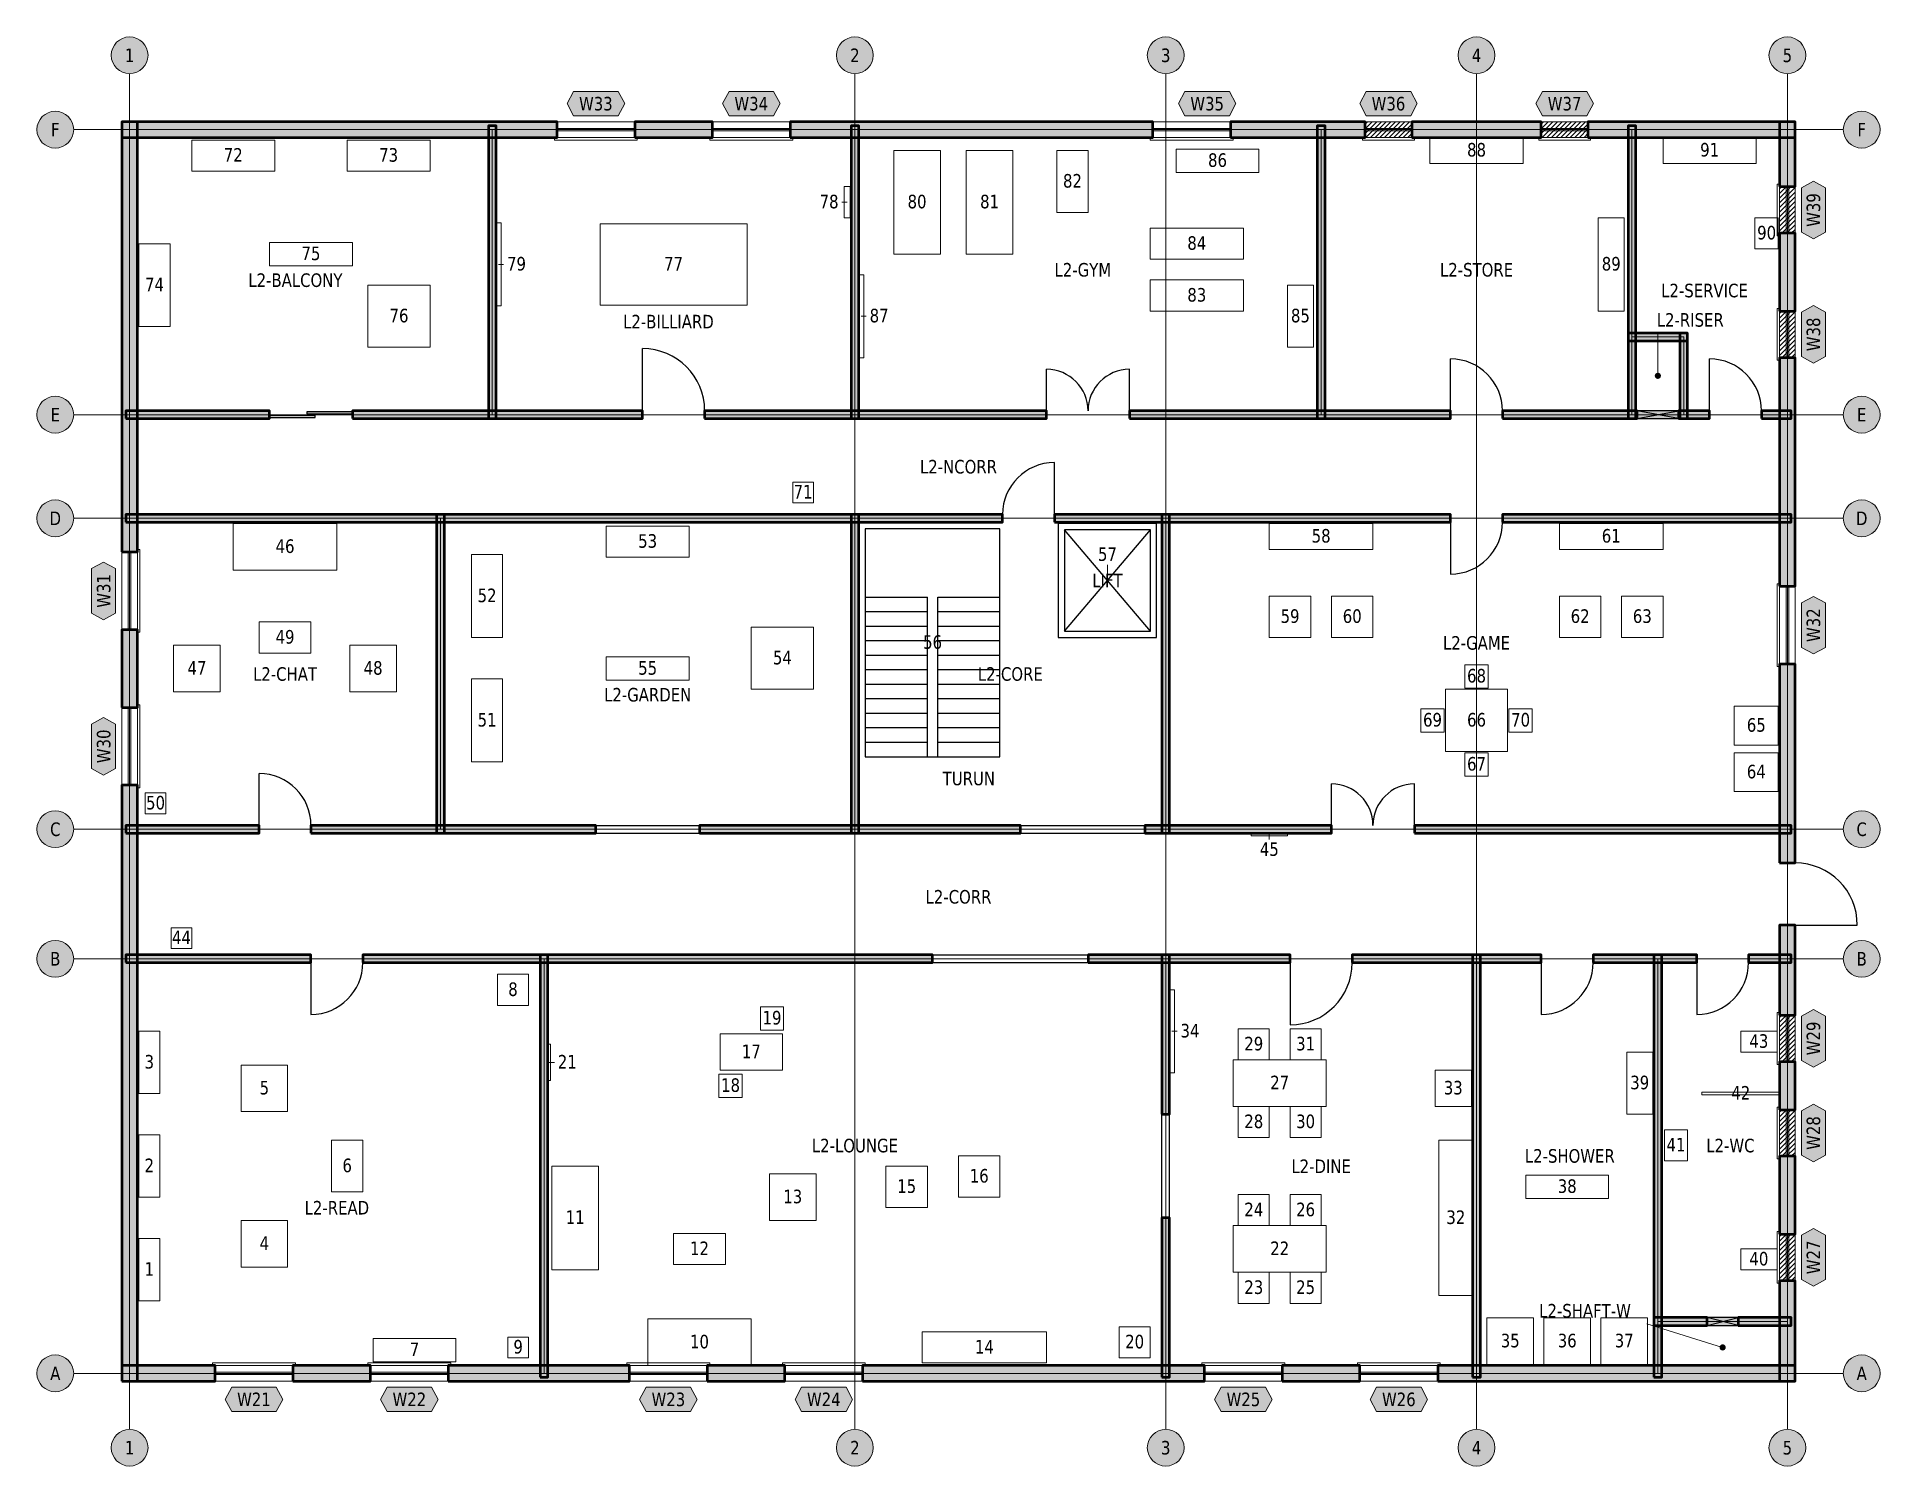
# Model space of a CAD drawing. Header units: millimetres. Extents: x -1791 to 33791, y -1791 to 25791.
import ezdxf
from ezdxf.enums import TextEntityAlignment as Align

# ---------------------------------------------------------------- set-up
doc = ezdxf.new("R2010")
doc.units = ezdxf.units.MM
doc.linetypes.add('CENTER', pattern=[5.08, 3.175, -0.635, 0.635, -0.635])
doc.linetypes.add('DASHED', pattern=[1.524, 1.27, -0.254])
for name, color, linetype, lineweight, true_color in [('A-ANNO-RMNM', 7, 'Continuous', 18, 0x22302a), ('A-DOOR', 3, 'Continuous', 25, 0x1f4d3a), ('A-FURN', 8, 'Continuous', 18, 0x8a8076), ('A-FURN-IDEN', 8, 'Continuous', 9, 0x8a8076), ('A-GLAZ', 3, 'Continuous', 18, 0x1f4d3a), ('A-GLAZ-IDEN', 8, 'Continuous', 13, 0x3d5a4c), ('A-GRID', 8, 'CENTER', 13, 0x8fa99b), ('A-GRID-IDEN', 8, 'Continuous', 18, 0x2f4238), ('A-STRS', 30, 'Continuous', 25, 0xb5532f), ('A-WALL', 3, 'Continuous', 50, 0x1f4d3a)]:
    doc.layers.add(name, color=color, linetype=linetype, lineweight=lineweight, true_color=true_color)
doc.layers.add('A-AREA', color=9, linetype='Continuous', lineweight=13, true_color=0xa0b4aa, plot=False)
doc.styles.add('KR-SANS', font='DejaVuSans.ttf', dxfattribs={"width": 0.8})

msp = doc.modelspace()

# ---------------------------------------------------------------- texts
at = {"layer": 'A-ANNO-RMNM', "true_color": 0x1f4d3a, "style": 'KR-SANS', "width": 0.8}
for s, height, p in [('L2-GYM', 261.8, (18400, 21165)), ('L2-STORE', 261.8, (26000, 21165)), ('L2-BALCONY', 261.8, (3200, 20965)), ('L2-SERVICE', 261.8, (30400, 20765)), ('L2-BILLIARD', 261.76, (10400, 20165)), ('L2-RISER', 261.8, (30125, 20198)), ('L2-NCORR', 261.8, (16000, 17365)), ('L2-GAME', 261.8, (26000, 13965)), ('L2-CHAT', 261.8, (3000, 13365)), ('L2-CORE', 261.8, (17000, 13365)), ('L2-GARDEN', 261.8, (10000, 12965)), ('L2-CORR', 261.8, (16000, 9065)), ('L2-LOUNGE', 261.8, (14000, 4265)), ('L2-SHOWER', 261.8, (27800, 4065)), ('L2-WC', 261.8, (30900, 4265)), ('L2-DINE', 261.8, (23000, 3865)), ('L2-READ', 261.8, (4000, 3065)), ('L2-SHAFT-W', 261.8, (28094, 1077))]:
    msp.add_text(s, height=height, dxfattribs=at).set_placement(p, align=Align.CENTER)
at = {"layer": 'A-FURN-IDEN', "true_color": 0x4a423b, "style": 'KR-SANS', "width": 0.8}
for s, height, p in [('72', 261.8, (2000, 23382)), ('73', 261.8, (5000, 23382)), ('86', 261.8, (21000, 23282)), ('88', 261.8, (26000, 23482)), ('91', 261.8, (30500, 23482)), ('82', 261.8, (18200, 22882)), ('78', 261.8, (13502, 22482)), ('80', 261.8, (15200, 22482)), ('81', 261.8, (16600, 22482)), ('90', 261.8, (31600, 21882)), ('75', 261.8, (3500, 21482)), ('84', 261.8, (20600, 21682)), ('79', 261.8, (7468, 21282)), ('77', 261.8, (10500, 21282)), ('89', 261.8, (28600, 21282)), ('74', 261.8, (480, 20882)), ('83', 261.8, (20600, 20682)), ('76', 261.8, (5200, 20282)), ('87', 261.8, (14468, 20282)), ('85', 261.8, (22600, 20282)), ('71', 261.8, (13000, 16882)), ('46', 261.8, (3000, 15832)), ('53', 261.8, (10000, 15932)), ('58', 261.8, (23000, 16032)), ('61', 261.8, (28600, 16032)), ('57', 261.8, (18875, 15679)), ('52', 261.8, (6900, 14882)), ('59', 261.8, (22400, 14482)), ('60', 261.8, (23600, 14482)), ('62', 261.8, (28000, 14482)), ('63', 261.8, (29200, 14482)), ('49', 261.8, (3000, 14082)), ('56', 261.8, (15500, 13982)), ('54', 261.8, (12600, 13682)), ('47', 261.8, (1300, 13482)), ('48', 261.8, (4700, 13482)), ('55', 261.8, (10000, 13482)), ('68', 261.8, (26000, 13332)), ('51', 261.8, (6900, 12482)), ('69', 261.8, (25150, 12482)), ('66', 261.8, (26000, 12482)), ('70', 261.8, (26850, 12482)), ('65', 261.8, (31400, 12382)), ('67', 261.8, (26000, 11632)), ('64', 261.8, (31400, 11482)), ('50', 261.8, (500, 10882)), ('45', 261.8, (22000, 9986)), ('44', 261.8, (1000, 8282)), ('8', 262, (7400, 7282)), ('19', 261.8, (12400, 6732)), ('34', 261.8, (20468, 6482)), ('29', 261.8, (21700, 6232)), ('31', 261.8, (22700, 6232)), ('43', 261.8, (31450, 6282)), ('3', 262, (380, 5882)), ('21', 261.8, (8448, 5882)), ('17', 261.8, (12000, 6082)), ('18', 261.8, (11600, 5432)), ('27', 261.8, (22200, 5482)), ('39', 261.8, (29150, 5482)), ('5', 262, (2600, 5382)), ('33', 261.8, (25550, 5382)), ('42', 261.8, (31100, 5282)), ('28', 261.8, (21700, 4732)), ('30', 261.8, (22700, 4732)), ('41', 261.8, (29850, 4282)), ('2', 262, (380, 3882)), ('6', 262, (4200, 3882)), ('16', 261.8, (16400, 3682)), ('15', 261.8, (15000, 3482)), ('38', 261.8, (27750, 3482)), ('13', 261.8, (12800, 3282)), ('24', 261.8, (21700, 3032)), ('26', 261.8, (22700, 3032)), ('11', 261.8, (8600, 2882)), ('32', 261.8, (25600, 2882)), ('4', 262, (2600, 2382)), ('12', 261.8, (11000, 2282)), ('22', 261.8, (22200, 2282)), ('1', 262, (380, 1882)), ('40', 261.8, (31450, 2082)), ('23', 261.8, (21700, 1532)), ('25', 261.8, (22700, 1532)), ('10', 261.8, (11000, 482)), ('20', 261.8, (19400, 482)), ('35', 261.8, (26650, 502)), ('36', 261.8, (27750, 502)), ('37', 261.8, (28850, 502)), ('7', 262, (5500, 332)), ('9', 262, (7500, 382)), ('14', 261.8, (16500, 382))]:
    msp.add_text(s, height=height, dxfattribs=at).set_placement(p, align=Align.CENTER)
at = {"layer": 'A-GLAZ-IDEN', "true_color": 0x22302a, "style": 'KR-SANS', "width": 0.8}
for s, p in [('W33', (9000, 24371)), ('W34', (12000, 24371)), ('W35', (20800, 24371)), ('W36', (24300, 24371)), ('W37', (27700, 24371)), ('W21', (2400, -633)), ('W22', (5400, -633)), ('W23', (10400, -633)), ('W24', (13400, -633)), ('W25', (21500, -633)), ('W26', (24500, -633))]:
    msp.add_text(s, height=261.8, dxfattribs=at).set_placement(p, align=Align.CENTER)
for s, p in [('W39', (32633, 22450)), ('W38', (32633, 20050)), ('W31', (-371, 15100)), ('W32', (32633, 14438)), ('W30', (-371, 12100)), ('W29', (32633, 6463)), ('W28', (32633, 4638)), ('W27', (32633, 2238))]:
    msp.add_text(s, height=261.8, rotation=90, dxfattribs=at).set_placement(p, align=Align.CENTER)
at = {"layer": 'A-GRID-IDEN', "true_color": 0x22302a, "style": 'KR-SANS', "width": 0.8}
for s, p in [('1', (0, 25304)), ('2', (14000, 25304)), ('3', (20000, 25304)), ('4', (26000, 25304)), ('5', (32000, 25304)), ('F', (-1435, 23869)), ('F', (33435, 23869)), ('E', (-1435, 18369)), ('E', (33435, 18369)), ('D', (-1435, 16369)), ('D', (33435, 16369)), ('C', (-1435, 10369)), ('C', (33435, 10369)), ('B', (-1435, 7869)), ('B', (33435, 7869)), ('A', (-1435, -131)), ('A', (33435, -131)), ('1', (0, -1566)), ('2', (14000, -1566)), ('3', (20000, -1566)), ('4', (26000, -1566)), ('5', (32000, -1566))]:
    msp.add_text(s, height=262, dxfattribs=at).set_placement(p, align=Align.CENTER)
at = {"layer": 'A-STRS', "true_color": 0xb5532f, "style": 'KR-SANS', "width": 0.8}
for s, p in [('LIFT', (18875, 15169)), ('TURUN', (16200, 11349))]:
    msp.add_text(s, height=261.8, dxfattribs=at).set_placement(p, align=Align.CENTER)

# ---------------------------------------------------------------- hatches: boundary and pattern name
at = {"layer": 'A-ANNO-RMNM', "true_color": 0x5a524b}
h = msp.add_hatch(color=7, dxfattribs=at)
h.dxf.hatch_style = 1
edge = h.paths.add_edge_path()
edge.add_arc((29500, 19250), 60, 0, 360)
h = msp.add_hatch(color=7, dxfattribs=at)
h.dxf.hatch_style = 1
edge = h.paths.add_edge_path()
edge.add_arc((30750, 500), 60, 0, 360)
at = {"layer": 'A-DOOR', "true_color": 0xffffff}
h = msp.add_hatch(color=7, dxfattribs=at)
h.dxf.hatch_style = 1
h.paths.add_polyline_path([(3420, 18515), (4300, 18515), (4300, 18555), (3420, 18555)])
h = msp.add_hatch(color=7, dxfattribs=at)
h.dxf.hatch_style = 1
h.paths.add_polyline_path([(29100, 18425), (29900, 18425), (29900, 18575), (29100, 18575)])
h = msp.add_hatch(color=7, dxfattribs=at)
h.dxf.hatch_style = 1
h.paths.add_polyline_path([(2700, 18445), (3580, 18445), (3580, 18485), (2700, 18485)])
h = msp.add_hatch(color=7, dxfattribs=at)
h.dxf.hatch_style = 1
h.paths.add_polyline_path([(30450, 925), (31050, 925), (31050, 1075), (30450, 1075)])
at = {"layer": 'A-GLAZ-IDEN', "true_color": 0xffffff}
h = msp.add_hatch(color=7, dxfattribs=at)
h.dxf.hatch_style = 1
h.paths.add_polyline_path([(8444, 24502), (8571, 24734), (9429, 24734), (9556, 24502), (9429, 24270), (8571, 24270)])
h = msp.add_hatch(color=7, dxfattribs=at)
h.dxf.hatch_style = 1
h.paths.add_polyline_path([(11444, 24502), (11571, 24734), (12429, 24734), (12556, 24502), (12429, 24270), (11571, 24270)])
h = msp.add_hatch(color=7, dxfattribs=at)
h.dxf.hatch_style = 1
h.paths.add_polyline_path([(20244, 24502), (20371, 24734), (21229, 24734), (21356, 24502), (21229, 24270), (20371, 24270)])
h = msp.add_hatch(color=7, dxfattribs=at)
h.dxf.hatch_style = 1
h.paths.add_polyline_path([(23744, 24502), (23871, 24734), (24729, 24734), (24856, 24502), (24729, 24270), (23871, 24270)])
h = msp.add_hatch(color=7, dxfattribs=at)
h.dxf.hatch_style = 1
h.paths.add_polyline_path([(27144, 24502), (27271, 24734), (28129, 24734), (28256, 24502), (28129, 24270), (27271, 24270)])
h = msp.add_hatch(color=7, dxfattribs=at)
h.dxf.hatch_style = 1
h.paths.add_polyline_path([(32502, 21894), (32270, 22021), (32270, 22879), (32502, 23006), (32734, 22879), (32734, 22021)])
h = msp.add_hatch(color=7, dxfattribs=at)
h.dxf.hatch_style = 1
h.paths.add_polyline_path([(32502, 19494), (32270, 19621), (32270, 20479), (32502, 20606), (32734, 20479), (32734, 19621)])
h = msp.add_hatch(color=7, dxfattribs=at)
h.dxf.hatch_style = 1
h.paths.add_polyline_path([(-502, 14544), (-734, 14671), (-734, 15529), (-502, 15656), (-270, 15529), (-270, 14671)])
h = msp.add_hatch(color=7, dxfattribs=at)
h.dxf.hatch_style = 1
h.paths.add_polyline_path([(32502, 13882), (32270, 14009), (32270, 14867), (32502, 14994), (32734, 14867), (32734, 14009)])
h = msp.add_hatch(color=7, dxfattribs=at)
h.dxf.hatch_style = 1
h.paths.add_polyline_path([(-502, 11544), (-734, 11671), (-734, 12529), (-502, 12656), (-270, 12529), (-270, 11671)])
h = msp.add_hatch(color=7, dxfattribs=at)
h.dxf.hatch_style = 1
h.paths.add_polyline_path([(32502, 5907), (32270, 6034), (32270, 6892), (32502, 7019), (32734, 6892), (32734, 6034)])
h = msp.add_hatch(color=7, dxfattribs=at)
h.dxf.hatch_style = 1
h.paths.add_polyline_path([(32502, 4082), (32270, 4209), (32270, 5067), (32502, 5194), (32734, 5067), (32734, 4209)])
h = msp.add_hatch(color=7, dxfattribs=at)
h.dxf.hatch_style = 1
h.paths.add_polyline_path([(32502, 1682), (32270, 1809), (32270, 2667), (32502, 2794), (32734, 2667), (32734, 1809)])
h = msp.add_hatch(color=7, dxfattribs=at)
h.dxf.hatch_style = 1
h.paths.add_polyline_path([(1844, -502), (1971, -270), (2829, -270), (2956, -502), (2829, -734), (1971, -734)])
h = msp.add_hatch(color=7, dxfattribs=at)
h.dxf.hatch_style = 1
h.paths.add_polyline_path([(4844, -502), (4971, -270), (5829, -270), (5956, -502), (5829, -734), (4971, -734)])
h = msp.add_hatch(color=7, dxfattribs=at)
h.dxf.hatch_style = 1
h.paths.add_polyline_path([(9844, -502), (9971, -270), (10829, -270), (10956, -502), (10829, -734), (9971, -734)])
h = msp.add_hatch(color=7, dxfattribs=at)
h.dxf.hatch_style = 1
h.paths.add_polyline_path([(12844, -502), (12971, -270), (13829, -270), (13956, -502), (13829, -734), (12971, -734)])
h = msp.add_hatch(color=7, dxfattribs=at)
h.dxf.hatch_style = 1
h.paths.add_polyline_path([(20944, -502), (21071, -270), (21929, -270), (22056, -502), (21929, -734), (21071, -734)])
h = msp.add_hatch(color=7, dxfattribs=at)
h.dxf.hatch_style = 1
h.paths.add_polyline_path([(23944, -502), (24071, -270), (24929, -270), (25056, -502), (24929, -734), (24071, -734)])
at = {"layer": 'A-GRID-IDEN', "true_color": 0xffffff}
h = msp.add_hatch(color=7, dxfattribs=at)
h.dxf.hatch_style = 1
edge = h.paths.add_edge_path()
edge.add_arc((0, 25435), 355, 0, 360)
h = msp.add_hatch(color=7, dxfattribs=at)
h.dxf.hatch_style = 1
edge = h.paths.add_edge_path()
edge.add_arc((14000, 25435), 355, 0, 360)
h = msp.add_hatch(color=7, dxfattribs=at)
h.dxf.hatch_style = 1
edge = h.paths.add_edge_path()
edge.add_arc((20000, 25435), 355, 0, 360)
h = msp.add_hatch(color=7, dxfattribs=at)
h.dxf.hatch_style = 1
edge = h.paths.add_edge_path()
edge.add_arc((26000, 25435), 355, 0, 360)
h = msp.add_hatch(color=7, dxfattribs=at)
h.dxf.hatch_style = 1
edge = h.paths.add_edge_path()
edge.add_arc((32000, 25435), 355, 0, 360)
h = msp.add_hatch(color=7, dxfattribs=at)
h.dxf.hatch_style = 1
edge = h.paths.add_edge_path()
edge.add_arc((-1435, 24000), 355, 0, 360)
h = msp.add_hatch(color=7, dxfattribs=at)
h.dxf.hatch_style = 1
edge = h.paths.add_edge_path()
edge.add_arc((33435, 24000), 355, 0, 360)
h = msp.add_hatch(color=7, dxfattribs=at)
h.dxf.hatch_style = 1
edge = h.paths.add_edge_path()
edge.add_arc((-1435, 18500), 355, 0, 360)
h = msp.add_hatch(color=7, dxfattribs=at)
h.dxf.hatch_style = 1
edge = h.paths.add_edge_path()
edge.add_arc((33435, 18500), 355, 0, 360)
h = msp.add_hatch(color=7, dxfattribs=at)
h.dxf.hatch_style = 1
edge = h.paths.add_edge_path()
edge.add_arc((-1435, 16500), 355, 0, 360)
h = msp.add_hatch(color=7, dxfattribs=at)
h.dxf.hatch_style = 1
edge = h.paths.add_edge_path()
edge.add_arc((33435, 16500), 355, 0, 360)
h = msp.add_hatch(color=7, dxfattribs=at)
h.dxf.hatch_style = 1
edge = h.paths.add_edge_path()
edge.add_arc((-1435, 10500), 355, 0, 360)
h = msp.add_hatch(color=7, dxfattribs=at)
h.dxf.hatch_style = 1
edge = h.paths.add_edge_path()
edge.add_arc((33435, 10500), 355, 0, 360)
h = msp.add_hatch(color=7, dxfattribs=at)
h.dxf.hatch_style = 1
edge = h.paths.add_edge_path()
edge.add_arc((-1435, 8000), 355, 0, 360)
h = msp.add_hatch(color=7, dxfattribs=at)
h.dxf.hatch_style = 1
edge = h.paths.add_edge_path()
edge.add_arc((33435, 8000), 355, 0, 360)
h = msp.add_hatch(color=7, dxfattribs=at)
h.dxf.hatch_style = 1
edge = h.paths.add_edge_path()
edge.add_arc((-1435, 0), 355, 0, 360)
h = msp.add_hatch(color=7, dxfattribs=at)
h.dxf.hatch_style = 1
edge = h.paths.add_edge_path()
edge.add_arc((33435, 0), 355, 0, 360)
h = msp.add_hatch(color=7, dxfattribs=at)
h.dxf.hatch_style = 1
edge = h.paths.add_edge_path()
edge.add_arc((0, -1435), 355, 0, 360)
h = msp.add_hatch(color=7, dxfattribs=at)
h.dxf.hatch_style = 1
edge = h.paths.add_edge_path()
edge.add_arc((14000, -1435), 355, 0, 360)
h = msp.add_hatch(color=7, dxfattribs=at)
h.dxf.hatch_style = 1
edge = h.paths.add_edge_path()
edge.add_arc((20000, -1435), 355, 0, 360)
h = msp.add_hatch(color=7, dxfattribs=at)
h.dxf.hatch_style = 1
edge = h.paths.add_edge_path()
edge.add_arc((26000, -1435), 355, 0, 360)
h = msp.add_hatch(color=7, dxfattribs=at)
h.dxf.hatch_style = 1
edge = h.paths.add_edge_path()
edge.add_arc((32000, -1435), 355, 0, 360)
at = {"layer": 'A-WALL', "true_color": 0x1f4d3a}
h = msp.add_hatch(color=7, dxfattribs=at)
h.dxf.hatch_style = 1
h.paths.add_polyline_path([(-150, 23850), (8250, 23850), (8250, 24150), (-150, 24150)])
h = msp.add_hatch(color=7, dxfattribs=at)
h.dxf.hatch_style = 1
h.paths.add_polyline_path([(-150, 15850), (150, 15850), (150, 24150), (-150, 24150)])
at = {"layer": 'A-WALL', "true_color": 0x4e7a64}
h = msp.add_hatch(color=7, dxfattribs=at)
h.dxf.hatch_style = 1
h.paths.add_polyline_path([(6925, 18425), (7075, 18425), (7075, 24075), (6925, 24075)])
at = {"layer": 'A-WALL', "true_color": 0x1f4d3a}
h = msp.add_hatch(color=7, dxfattribs=at)
h.dxf.hatch_style = 1
h.paths.add_polyline_path([(9750, 23850), (11250, 23850), (11250, 24150), (9750, 24150)])
h = msp.add_hatch(color=7, dxfattribs=at)
h.dxf.hatch_style = 1
h.paths.add_polyline_path([(12750, 23850), (19750, 23850), (19750, 24150), (12750, 24150)])
at = {"layer": 'A-WALL', "true_color": 0x4e7a64}
h = msp.add_hatch(color=7, dxfattribs=at)
h.dxf.hatch_style = 1
h.paths.add_polyline_path([(13925, 18425), (14075, 18425), (14075, 24075), (13925, 24075)])
at = {"layer": 'A-WALL', "true_color": 0x1f4d3a}
h = msp.add_hatch(color=7, dxfattribs=at)
h.dxf.hatch_style = 1
h.paths.add_polyline_path([(21250, 23850), (23850, 23850), (23850, 24150), (21250, 24150)])
at = {"layer": 'A-WALL', "true_color": 0x4e7a64}
h = msp.add_hatch(color=7, dxfattribs=at)
h.dxf.hatch_style = 1
h.paths.add_polyline_path([(22925, 18425), (23075, 18425), (23075, 24075), (22925, 24075)])
at = {"layer": 'A-WALL', "true_color": 0x1f4d3a}
h = msp.add_hatch(color=7, dxfattribs=at)
h.dxf.hatch_style = 1
h.paths.add_polyline_path([(24750, 23850), (27250, 23850), (27250, 24150), (24750, 24150)])
h = msp.add_hatch(color=7, dxfattribs=at)
h.dxf.hatch_style = 1
h.paths.add_polyline_path([(28150, 23850), (32150, 23850), (32150, 24150), (28150, 24150)])
at = {"layer": 'A-WALL', "true_color": 0x4e7a64}
h = msp.add_hatch(color=7, dxfattribs=at)
h.dxf.hatch_style = 1
h.paths.add_polyline_path([(28925, 18425), (29075, 18425), (29075, 24075), (28925, 24075)])
at = {"layer": 'A-WALL', "true_color": 0x1f4d3a}
h = msp.add_hatch(color=7, dxfattribs=at)
h.dxf.hatch_style = 1
h.paths.add_polyline_path([(31850, 22900), (32150, 22900), (32150, 24150), (31850, 24150)])
h = msp.add_hatch(color=7, dxfattribs=at)
h.dxf.hatch_style = 1
h.paths.add_polyline_path([(31850, 20500), (32150, 20500), (32150, 22000), (31850, 22000)])
at = {"layer": 'A-WALL', "true_color": 0x4e7a64}
h = msp.add_hatch(color=7, dxfattribs=at)
h.dxf.hatch_style = 1
h.paths.add_polyline_path([(28925, 19925), (30075, 19925), (30075, 20075), (28925, 20075)])
h = msp.add_hatch(color=7, dxfattribs=at)
h.dxf.hatch_style = 1
h.paths.add_polyline_path([(29925, 18425), (30075, 18425), (30075, 20075), (29925, 20075)])
at = {"layer": 'A-WALL', "true_color": 0x1f4d3a}
h = msp.add_hatch(color=7, dxfattribs=at)
h.dxf.hatch_style = 1
h.paths.add_polyline_path([(31850, 15188), (32150, 15188), (32150, 19600), (31850, 19600)])
at = {"layer": 'A-WALL', "true_color": 0x4e7a64}
h = msp.add_hatch(color=7, dxfattribs=at)
h.dxf.hatch_style = 1
h.paths.add_polyline_path([(-75, 18425), (2700, 18425), (2700, 18575), (-75, 18575)])
h = msp.add_hatch(color=7, dxfattribs=at)
h.dxf.hatch_style = 1
h.paths.add_polyline_path([(4300, 18425), (9900, 18425), (9900, 18575), (4300, 18575)])
h = msp.add_hatch(color=7, dxfattribs=at)
h.dxf.hatch_style = 1
h.paths.add_polyline_path([(11100, 18425), (17700, 18425), (17700, 18575), (11100, 18575)])
h = msp.add_hatch(color=7, dxfattribs=at)
h.dxf.hatch_style = 1
h.paths.add_polyline_path([(19300, 18425), (25500, 18425), (25500, 18575), (19300, 18575)])
h = msp.add_hatch(color=7, dxfattribs=at)
h.dxf.hatch_style = 1
h.paths.add_polyline_path([(26500, 18425), (29100, 18425), (29100, 18575), (26500, 18575)])
h = msp.add_hatch(color=7, dxfattribs=at)
h.dxf.hatch_style = 1
h.paths.add_polyline_path([(29900, 18425), (30500, 18425), (30500, 18575), (29900, 18575)])
h = msp.add_hatch(color=7, dxfattribs=at)
h.dxf.hatch_style = 1
h.paths.add_polyline_path([(31500, 18425), (32075, 18425), (32075, 18575), (31500, 18575)])
h = msp.add_hatch(color=7, dxfattribs=at)
h.dxf.hatch_style = 1
h.paths.add_polyline_path([(-75, 16425), (16850, 16425), (16850, 16575), (-75, 16575)])
h = msp.add_hatch(color=7, dxfattribs=at)
h.dxf.hatch_style = 1
h.paths.add_polyline_path([(5925, 10425), (6075, 10425), (6075, 16575), (5925, 16575)])
h = msp.add_hatch(color=7, dxfattribs=at)
h.dxf.hatch_style = 1
h.paths.add_polyline_path([(13925, 10425), (14075, 10425), (14075, 16575), (13925, 16575)])
h = msp.add_hatch(color=7, dxfattribs=at)
h.dxf.hatch_style = 1
h.paths.add_polyline_path([(17850, 16425), (25500, 16425), (25500, 16575), (17850, 16575)])
h = msp.add_hatch(color=7, dxfattribs=at)
h.dxf.hatch_style = 1
h.paths.add_polyline_path([(19925, 10425), (20075, 10425), (20075, 16575), (19925, 16575)])
h = msp.add_hatch(color=7, dxfattribs=at)
h.dxf.hatch_style = 1
h.paths.add_polyline_path([(26500, 16425), (32075, 16425), (32075, 16575), (26500, 16575)])
at = {"layer": 'A-WALL', "true_color": 0x1f4d3a}
h = msp.add_hatch(color=7, dxfattribs=at)
h.dxf.hatch_style = 1
h.paths.add_polyline_path([(-150, 12850), (150, 12850), (150, 14350), (-150, 14350)])
h = msp.add_hatch(color=7, dxfattribs=at)
h.dxf.hatch_style = 1
h.paths.add_polyline_path([(31850, 9850), (32150, 9850), (32150, 13688), (31850, 13688)])
h = msp.add_hatch(color=7, dxfattribs=at)
h.dxf.hatch_style = 1
h.paths.add_polyline_path([(-150, -150), (150, -150), (150, 11350), (-150, 11350)])
at = {"layer": 'A-WALL', "true_color": 0x4e7a64}
h = msp.add_hatch(color=7, dxfattribs=at)
h.dxf.hatch_style = 1
h.paths.add_polyline_path([(-75, 10425), (2500, 10425), (2500, 10575), (-75, 10575)])
h = msp.add_hatch(color=7, dxfattribs=at)
h.dxf.hatch_style = 1
h.paths.add_polyline_path([(3500, 10425), (9000, 10425), (9000, 10575), (3500, 10575)])
h = msp.add_hatch(color=7, dxfattribs=at)
h.dxf.hatch_style = 1
h.paths.add_polyline_path([(11000, 10425), (17200, 10425), (17200, 10575), (11000, 10575)])
h = msp.add_hatch(color=7, dxfattribs=at)
h.dxf.hatch_style = 1
h.paths.add_polyline_path([(19600, 10425), (23200, 10425), (23200, 10575), (19600, 10575)])
h = msp.add_hatch(color=7, dxfattribs=at)
h.dxf.hatch_style = 1
h.paths.add_polyline_path([(24800, 10425), (32075, 10425), (32075, 10575), (24800, 10575)])
at = {"layer": 'A-WALL', "true_color": 0x1f4d3a}
h = msp.add_hatch(color=7, dxfattribs=at)
h.dxf.hatch_style = 1
h.paths.add_polyline_path([(31850, 6913), (32150, 6913), (32150, 8650), (31850, 8650)])
at = {"layer": 'A-WALL', "true_color": 0x4e7a64}
h = msp.add_hatch(color=7, dxfattribs=at)
h.dxf.hatch_style = 1
h.paths.add_polyline_path([(-75, 7925), (3500, 7925), (3500, 8075), (-75, 8075)])
h = msp.add_hatch(color=7, dxfattribs=at)
h.dxf.hatch_style = 1
h.paths.add_polyline_path([(4500, 7925), (15500, 7925), (15500, 8075), (4500, 8075)])
h = msp.add_hatch(color=7, dxfattribs=at)
h.dxf.hatch_style = 1
h.paths.add_polyline_path([(7925, -75), (8075, -75), (8075, 8075), (7925, 8075)])
h = msp.add_hatch(color=7, dxfattribs=at)
h.dxf.hatch_style = 1
h.paths.add_polyline_path([(18500, 7925), (22400, 7925), (22400, 8075), (18500, 8075)])
h = msp.add_hatch(color=7, dxfattribs=at)
h.dxf.hatch_style = 1
h.paths.add_polyline_path([(19925, 5000), (20075, 5000), (20075, 8075), (19925, 8075)])
h = msp.add_hatch(color=7, dxfattribs=at)
h.dxf.hatch_style = 1
h.paths.add_polyline_path([(23600, 7925), (27250, 7925), (27250, 8075), (23600, 8075)])
h = msp.add_hatch(color=7, dxfattribs=at)
h.dxf.hatch_style = 1
h.paths.add_polyline_path([(25925, -75), (26075, -75), (26075, 8075), (25925, 8075)])
h = msp.add_hatch(color=7, dxfattribs=at)
h.dxf.hatch_style = 1
h.paths.add_polyline_path([(28250, 7925), (30250, 7925), (30250, 8075), (28250, 8075)])
h = msp.add_hatch(color=7, dxfattribs=at)
h.dxf.hatch_style = 1
h.paths.add_polyline_path([(29425, -75), (29575, -75), (29575, 8075), (29425, 8075)])
h = msp.add_hatch(color=7, dxfattribs=at)
h.dxf.hatch_style = 1
h.paths.add_polyline_path([(31250, 7925), (32075, 7925), (32075, 8075), (31250, 8075)])
at = {"layer": 'A-WALL', "true_color": 0x1f4d3a}
h = msp.add_hatch(color=7, dxfattribs=at)
h.dxf.hatch_style = 1
h.paths.add_polyline_path([(31850, 5088), (32150, 5088), (32150, 6013), (31850, 6013)])
h = msp.add_hatch(color=7, dxfattribs=at)
h.dxf.hatch_style = 1
h.paths.add_polyline_path([(31850, 2688), (32150, 2688), (32150, 4188), (31850, 4188)])
at = {"layer": 'A-WALL', "true_color": 0x4e7a64}
h = msp.add_hatch(color=7, dxfattribs=at)
h.dxf.hatch_style = 1
h.paths.add_polyline_path([(19925, -75), (20075, -75), (20075, 3000), (19925, 3000)])
at = {"layer": 'A-WALL', "true_color": 0x1f4d3a}
h = msp.add_hatch(color=7, dxfattribs=at)
h.dxf.hatch_style = 1
h.paths.add_polyline_path([(31850, -150), (32150, -150), (32150, 1788), (31850, 1788)])
at = {"layer": 'A-WALL', "true_color": 0x4e7a64}
h = msp.add_hatch(color=7, dxfattribs=at)
h.dxf.hatch_style = 1
h.paths.add_polyline_path([(29425, 925), (30450, 925), (30450, 1075), (29425, 1075)])
h = msp.add_hatch(color=7, dxfattribs=at)
h.dxf.hatch_style = 1
h.paths.add_polyline_path([(31050, 925), (32075, 925), (32075, 1075), (31050, 1075)])
at = {"layer": 'A-WALL', "true_color": 0x1f4d3a}
h = msp.add_hatch(color=7, dxfattribs=at)
h.dxf.hatch_style = 1
h.paths.add_polyline_path([(-150, -150), (1650, -150), (1650, 150), (-150, 150)])
h = msp.add_hatch(color=7, dxfattribs=at)
h.dxf.hatch_style = 1
h.paths.add_polyline_path([(3150, -150), (4650, -150), (4650, 150), (3150, 150)])
h = msp.add_hatch(color=7, dxfattribs=at)
h.dxf.hatch_style = 1
h.paths.add_polyline_path([(6150, -150), (9650, -150), (9650, 150), (6150, 150)])
h = msp.add_hatch(color=7, dxfattribs=at)
h.dxf.hatch_style = 1
h.paths.add_polyline_path([(11150, -150), (12650, -150), (12650, 150), (11150, 150)])
h = msp.add_hatch(color=7, dxfattribs=at)
h.dxf.hatch_style = 1
h.paths.add_polyline_path([(14150, -150), (20750, -150), (20750, 150), (14150, 150)])
h = msp.add_hatch(color=7, dxfattribs=at)
h.dxf.hatch_style = 1
h.paths.add_polyline_path([(22250, -150), (23750, -150), (23750, 150), (22250, 150)])
h = msp.add_hatch(color=7, dxfattribs=at)
h.dxf.hatch_style = 1
h.paths.add_polyline_path([(25250, -150), (32150, -150), (32150, 150), (25250, 150)])

# ---------------------------------------------------------------- linework, layer by layer
at = {"layer": 'A-ANNO-RMNM', "true_color": 0x5a524b}
for points in [[(29500, 19250), (29500, 20078)], [(30750, 500), (29286, 957)]]:
    msp.add_lwpolyline(points, dxfattribs=at)
at = {"layer": 'A-AREA', "true_color": 0xa0b4aa}
for points in [[(0, 18500), (7000, 18500), (7000, 24000), (0, 24000)], [(7000, 18500), (14000, 18500), (14000, 24000), (7000, 24000)], [(14000, 18500), (23000, 18500), (23000, 24000), (14000, 24000)], [(23000, 18500), (29000, 18500), (29000, 24000), (23000, 24000)], [(29000, 20000), (30000, 20000), (30000, 18500), (32000, 18500), (32000, 24000), (29000, 24000)], [(29000, 18500), (30000, 18500), (30000, 20000), (29000, 20000)], [(0, 16500), (32000, 16500), (32000, 18500), (0, 18500)], [(0, 10500), (6000, 10500), (6000, 16500), (0, 16500)], [(6000, 10500), (14000, 10500), (14000, 16500), (6000, 16500)], [(14000, 10500), (20000, 10500), (20000, 16500), (14000, 16500)], [(20000, 10500), (32000, 10500), (32000, 16500), (20000, 16500)], [(0, 8000), (32000, 8000), (32000, 10500), (0, 10500)], [(0, 0), (8000, 0), (8000, 8000), (0, 8000)], [(8000, 0), (20000, 0), (20000, 8000), (8000, 8000)], [(20000, 0), (26000, 0), (26000, 8000), (20000, 8000)], [(26000, 0), (29500, 0), (29500, 8000), (26000, 8000)], [(29500, 1000), (32000, 1000), (32000, 8000), (29500, 8000)], [(29500, 0), (32000, 0), (32000, 1000), (29500, 1000)]]:
    msp.add_lwpolyline(points, close=True, dxfattribs=at)
at = {"layer": 'A-DOOR', "true_color": 0x1f4d3a}
for points in [[(9900, 18575), (9900, 19775)], [(25500, 18575), (25500, 19575)], [(30500, 18575), (30500, 19575)], [(17700, 18575), (17700, 19375)], [(19300, 18575), (19300, 19375)], [(29100, 18425), (29900, 18575)], [(29900, 18425), (29100, 18575)], [(17850, 16575), (17850, 17575)], [(25500, 16425), (25500, 15425)], [(2500, 10575), (2500, 11575)], [(23200, 10575), (23200, 11375)], [(24800, 10575), (24800, 11375)], [(32150, 8650), (33350, 8650)], [(3500, 7925), (3500, 6925)], [(22400, 7925), (22400, 6725)], [(27250, 7925), (27250, 6925)], [(30250, 7925), (30250, 6925)], [(30450, 925), (31050, 1075)], [(31050, 925), (30450, 1075)]]:
    msp.add_lwpolyline(points, dxfattribs=at)
for points in [[(3420, 18515), (4300, 18515), (4300, 18555), (3420, 18555)], [(29100, 18425), (29900, 18425), (29900, 18575), (29100, 18575)], [(2700, 18445), (3580, 18445), (3580, 18485), (2700, 18485)], [(30450, 925), (31050, 925), (31050, 1075), (30450, 1075)]]:
    msp.add_lwpolyline(points, close=True, dxfattribs=at)
at = {"layer": 'A-DOOR', "linetype": 'DASHED', "ltscale": 17.638889, "true_color": 0x1f4d3a}
for points in [[(9000, 10575), (11000, 10575)], [(9000, 10425), (11000, 10425)], [(17200, 10575), (19600, 10575)], [(17200, 10425), (19600, 10425)], [(15500, 8075), (18500, 8075)], [(15500, 7925), (18500, 7925)], [(19925, 3000), (19925, 5000)], [(20075, 3000), (20075, 5000)]]:
    msp.add_lwpolyline(points, dxfattribs=at)
at = {"layer": 'A-DOOR', "true_color": 0x1f4d3a}
for centre, radius, start, end in [((9900, 18575), 1200, 0, 90), ((25500, 18575), 1000, 0, 90), ((30500, 18575), 1000, 0, 90), ((17700, 18575), 800, 0, 90), ((19300, 18575), 800, 90, 180), ((17850, 16575), 1000, 90, 180), ((25500, 16425), 1000, 270, 0), ((2500, 10575), 1000, 0, 90), ((23200, 10575), 800, 0, 90), ((24800, 10575), 800, 90, 180), ((32150, 8650), 1200, 0, 90), ((3500, 7925), 1000, 270, 0), ((22400, 7925), 1200, 270, 0), ((27250, 7925), 1000, 270, 0), ((30250, 7925), 1000, 270, 0)]:
    msp.add_arc(centre, radius, start, end, dxfattribs=at)
at = {"layer": 'A-FURN', "true_color": 0x8a8076}
for points in [[(25100, 23350), (26900, 23350), (26900, 23850), (25100, 23850)], [(29600, 23350), (31400, 23350), (31400, 23850), (29600, 23850)], [(1200, 23200), (2800, 23200), (2800, 23800), (1200, 23800)], [(4200, 23200), (5800, 23200), (5800, 23800), (4200, 23800)], [(15650, 23600), (14750, 23600), (14750, 21600), (15650, 21600)], [(17050, 23600), (16150, 23600), (16150, 21600), (17050, 21600)], [(18500, 23600), (17900, 23600), (17900, 22400), (18500, 22400)], [(20200, 23175), (21800, 23175), (21800, 23625), (20200, 23625)], [(13790, 22900), (13790, 22300), (13910, 22300), (13910, 22900)], [(7170, 20600), (7170, 22200), (7070, 22200), (7070, 20600)], [(9080, 20615), (11920, 20615), (11920, 22185), (9080, 22185)], [(19700, 21500), (21500, 21500), (21500, 22100), (19700, 22100)], [(28350, 22300), (28350, 20500), (28850, 20500), (28850, 22300)], [(31375, 22300), (31375, 21700), (31825, 21700), (31825, 22300)], [(780, 20200), (780, 21800), (180, 21800), (180, 20200)], [(4300, 21825), (2700, 21825), (2700, 21375), (4300, 21375)], [(4600, 19800), (5800, 19800), (5800, 21000), (4600, 21000)], [(14170, 19600), (14170, 21200), (14070, 21200), (14070, 19600)], [(19700, 20500), (21500, 20500), (21500, 21100), (19700, 21100)], [(22350, 21000), (22350, 19800), (22850, 19800), (22850, 21000)], [(12800, 16800), (13200, 16800), (13200, 17200), (12800, 17200)], [(2000, 15500), (4000, 15500), (4000, 16400), (2000, 16400)], [(22000, 15900), (24000, 15900), (24000, 16400), (22000, 16400)], [(27600, 15900), (29600, 15900), (29600, 16400), (27600, 16400)], [(9200, 15750), (10800, 15750), (10800, 16350), (9200, 16350)], [(7200, 14200), (7200, 15800), (6600, 15800), (6600, 14200)], [(22800, 15000), (22000, 15000), (22000, 14200), (22800, 14200)], [(24000, 15000), (23200, 15000), (23200, 14200), (24000, 14200)], [(28400, 15000), (27600, 15000), (27600, 14200), (28400, 14200)], [(29600, 15000), (28800, 15000), (28800, 14200), (29600, 14200)], [(2500, 13900), (3500, 13900), (3500, 14500), (2500, 14500)], [(12000, 13200), (13200, 13200), (13200, 14400), (12000, 14400)], [(1750, 13150), (1750, 14050), (850, 14050), (850, 13150)], [(4250, 14050), (4250, 13150), (5150, 13150), (5150, 14050)], [(10800, 13825), (9200, 13825), (9200, 13375), (10800, 13375)], [(25775, 13225), (26225, 13225), (26225, 13675), (25775, 13675)], [(7200, 11800), (7200, 13400), (6600, 13400), (6600, 11800)], [(25400, 12000), (26600, 12000), (26600, 13200), (25400, 13200)], [(25375, 12375), (25375, 12825), (24925, 12825), (24925, 12375)], [(26625, 12825), (26625, 12375), (27075, 12375), (27075, 12825)], [(30975, 12875), (30975, 12125), (31825, 12125), (31825, 12875)], [(26225, 11975), (25775, 11975), (25775, 11525), (26225, 11525)], [(30975, 11975), (30975, 11225), (31825, 11225), (31825, 11975)], [(300, 10800), (700, 10800), (700, 11200), (300, 11200)], [(22350, 10425), (21650, 10425), (21650, 10375), (22350, 10375)], [(800, 8200), (1200, 8200), (1200, 8600), (800, 8600)], [(7100, 7100), (7700, 7100), (7700, 7700), (7100, 7700)], [(20170, 5800), (20170, 7400), (20070, 7400), (20070, 5800)], [(12175, 6625), (12625, 6625), (12625, 7075), (12175, 7075)], [(580, 5400), (580, 6600), (180, 6600), (180, 5400)], [(11400, 5850), (12600, 5850), (12600, 6550), (11400, 6550)], [(21400, 6050), (22000, 6050), (22000, 6650), (21400, 6650)], [(22400, 6050), (23000, 6050), (23000, 6650), (22400, 6650)], [(31100, 6600), (31100, 6200), (31800, 6200), (31800, 6600)], [(8125, 5650), (8125, 6350), (8075, 6350), (8075, 5650)], [(21300, 5150), (23100, 5150), (23100, 6050), (21300, 6050)], [(28900, 6200), (28900, 5000), (29400, 5000), (29400, 6200)], [(2150, 5950), (2150, 5050), (3050, 5050), (3050, 5950)], [(11825, 5775), (11375, 5775), (11375, 5325), (11825, 5325)], [(25200, 5850), (25200, 5150), (25900, 5150), (25900, 5850)], [(30350, 5375), (31850, 5375), (31850, 5425), (30350, 5425)], [(22000, 5150), (21400, 5150), (21400, 4550), (22000, 4550)], [(23000, 5150), (22400, 5150), (22400, 4550), (23000, 4550)], [(30075, 4100), (30075, 4700), (29625, 4700), (29625, 4100)], [(580, 3400), (580, 4600), (180, 4600), (180, 3400)], [(4500, 3500), (4500, 4500), (3900, 4500), (3900, 3500)], [(25275, 4500), (25275, 1500), (25925, 1500), (25925, 4500)], [(8150, 4000), (8150, 2000), (9050, 2000), (9050, 4000)], [(14600, 3200), (15400, 3200), (15400, 4000), (14600, 4000)], [(16000, 3400), (16800, 3400), (16800, 4200), (16000, 4200)], [(13250, 2950), (13250, 3850), (12350, 3850), (12350, 2950)], [(26950, 3375), (28550, 3375), (28550, 3825), (26950, 3825)], [(21400, 2850), (22000, 2850), (22000, 3450), (21400, 3450)], [(22400, 2850), (23000, 2850), (23000, 3450), (22400, 3450)], [(2150, 2950), (2150, 2050), (3050, 2050), (3050, 2950)], [(21300, 1950), (23100, 1950), (23100, 2850), (21300, 2850)], [(580, 1400), (580, 2600), (180, 2600), (180, 1400)], [(10500, 2100), (11500, 2100), (11500, 2700), (10500, 2700)], [(31100, 2400), (31100, 2000), (31800, 2000), (31800, 2400)], [(22000, 1950), (21400, 1950), (21400, 1350), (22000, 1350)], [(23000, 1950), (22400, 1950), (22400, 1350), (23000, 1350)], [(27100, 1070), (26200, 1070), (26200, 170), (27100, 170)], [(28200, 1070), (27300, 1070), (27300, 170), (28200, 170)], [(29300, 1070), (28400, 1070), (28400, 170), (29300, 170)], [(12000, 1050), (10000, 1050), (10000, 150), (12000, 150)], [(17700, 800), (15300, 800), (15300, 200), (17700, 200)], [(19100, 300), (19700, 300), (19700, 900), (19100, 900)], [(6300, 675), (4700, 675), (4700, 225), (6300, 225)], [(7300, 300), (7700, 300), (7700, 700), (7300, 700)]]:
    msp.add_lwpolyline(points, close=True, dxfattribs=at)
at = {"layer": 'A-FURN-IDEN', "true_color": 0x4a423b}
for points in [[(13850, 22600), (13750, 22600)], [(7120, 21400), (7220, 21400)], [(14120, 20400), (14220, 20400)], [(18875, 15300), (18875, 15600)], [(22000, 10400), (22000, 10300)], [(20120, 6600), (20220, 6600)], [(8100, 6000), (8200, 6000)]]:
    msp.add_lwpolyline(points, dxfattribs=at)
at = {"layer": 'A-GLAZ', "true_color": 0x1f4d3a}
for points in [[(8200, 23850), (8200, 23800), (9800, 23800), (9800, 23850)], [(8250, 24150), (9750, 24150)], [(8250, 24025), (9750, 24025)], [(8250, 23975), (9750, 23975)], [(8250, 23850), (9750, 23850)], [(11200, 23850), (11200, 23800), (12800, 23800), (12800, 23850)], [(11250, 24150), (12750, 24150)], [(11250, 24025), (12750, 24025)], [(11250, 23975), (12750, 23975)], [(11250, 23850), (12750, 23850)], [(19700, 23850), (19700, 23800), (21300, 23800), (21300, 23850)], [(19750, 24150), (21250, 24150)], [(19750, 24025), (21250, 24025)], [(19750, 23975), (21250, 23975)], [(19750, 23850), (21250, 23850)], [(23800, 23850), (23800, 23800), (24800, 23800), (24800, 23850)], [(23850, 24150), (24750, 24150)], [(23850, 24105), (23895, 24150)], [(23850, 24015), (23985, 24150)], [(23850, 23925), (24075, 24150)], [(23850, 24025), (24750, 24025)], [(23850, 23975), (24750, 23975)], [(23850, 23850), (24750, 23850)], [(23865, 23850), (24165, 24150)], [(23955, 23850), (24255, 24150)], [(24045, 23850), (24345, 24150)], [(24135, 23850), (24435, 24150)], [(24225, 23850), (24525, 24150)], [(24315, 23850), (24615, 24150)], [(24405, 23850), (24705, 24150)], [(24495, 23850), (24750, 24105)], [(24585, 23850), (24750, 24015)], [(24675, 23850), (24750, 23925)], [(27200, 23850), (27200, 23800), (28200, 23800), (28200, 23850)], [(27250, 24150), (28150, 24150)], [(27250, 24105), (27295, 24150)], [(27250, 24015), (27385, 24150)], [(27250, 23925), (27475, 24150)], [(27250, 24025), (28150, 24025)], [(27250, 23975), (28150, 23975)], [(27250, 23850), (28150, 23850)], [(27265, 23850), (27565, 24150)], [(27355, 23850), (27655, 24150)], [(27445, 23850), (27745, 24150)], [(27535, 23850), (27835, 24150)], [(27625, 23850), (27925, 24150)], [(27715, 23850), (28015, 24150)], [(27805, 23850), (28105, 24150)], [(27895, 23850), (28150, 24105)], [(27985, 23850), (28150, 24015)], [(28075, 23850), (28150, 23925)], [(31850, 21950), (31800, 21950), (31800, 22950), (31850, 22950)], [(31850, 22000), (31850, 22900)], [(31850, 22855), (31895, 22900)], [(31850, 22765), (31985, 22900)], [(31850, 22675), (32075, 22900)], [(31850, 22585), (32150, 22885)], [(31850, 22495), (32150, 22795)], [(31975, 22000), (31975, 22900)], [(32025, 22000), (32025, 22900)], [(32150, 22000), (32150, 22900)], [(31850, 22405), (32150, 22705)], [(31850, 22315), (32150, 22615)], [(31850, 22225), (32150, 22525)], [(31850, 22135), (32150, 22435)], [(31850, 22045), (32150, 22345)], [(31895, 22000), (32150, 22255)], [(31985, 22000), (32150, 22165)], [(32075, 22000), (32150, 22075)], [(31850, 19550), (31800, 19550), (31800, 20550), (31850, 20550)], [(31850, 19600), (31850, 20500)], [(31850, 20455), (31895, 20500)], [(31850, 20365), (31985, 20500)], [(31850, 20275), (32075, 20500)], [(31850, 20185), (32150, 20485)], [(31850, 20095), (32150, 20395)], [(31850, 20005), (32150, 20305)], [(31975, 19600), (31975, 20500)], [(32025, 19600), (32025, 20500)], [(32150, 19600), (32150, 20500)], [(31850, 19915), (32150, 20215)], [(31850, 19825), (32150, 20125)], [(31850, 19735), (32150, 20035)], [(31850, 19645), (32150, 19945)], [(31895, 19600), (32150, 19855)], [(31985, 19600), (32150, 19765)], [(32075, 19600), (32150, 19675)], [(-150, 14350), (-150, 15850)], [(-25, 14350), (-25, 15850)], [(25, 14350), (25, 15850)], [(150, 14300), (200, 14300), (200, 15900), (150, 15900)], [(150, 14350), (150, 15850)], [(31850, 13638), (31800, 13638), (31800, 15238), (31850, 15238)], [(31850, 13688), (31850, 15188)], [(31975, 13688), (31975, 15188)], [(32025, 13688), (32025, 15188)], [(32150, 13688), (32150, 15188)], [(-150, 11350), (-150, 12850)], [(-25, 11350), (-25, 12850)], [(25, 11350), (25, 12850)], [(150, 11300), (200, 11300), (200, 12900), (150, 12900)], [(150, 11350), (150, 12850)], [(31850, 5963), (31800, 5963), (31800, 6963), (31850, 6963)], [(31850, 6013), (31850, 6913)], [(31850, 6868), (31895, 6913)], [(31850, 6778), (31985, 6913)], [(31850, 6688), (32075, 6913)], [(31850, 6598), (32150, 6898)], [(31850, 6508), (32150, 6808)], [(31975, 6013), (31975, 6913)], [(32025, 6013), (32025, 6913)], [(32150, 6013), (32150, 6913)], [(31850, 6418), (32150, 6718)], [(31850, 6328), (32150, 6628)], [(31850, 6238), (32150, 6538)], [(31850, 6148), (32150, 6448)], [(31850, 6058), (32150, 6358)], [(31895, 6013), (32150, 6268)], [(31985, 6013), (32150, 6178)], [(32075, 6013), (32150, 6088)], [(31850, 4138), (31800, 4138), (31800, 5138), (31850, 5138)], [(31850, 4188), (31850, 5088)], [(31850, 5043), (31895, 5088)], [(31850, 4953), (31985, 5088)], [(31850, 4863), (32075, 5088)], [(31850, 4773), (32150, 5073)], [(31850, 4683), (32150, 4983)], [(31975, 4188), (31975, 5088)], [(32025, 4188), (32025, 5088)], [(32150, 4188), (32150, 5088)], [(31850, 4593), (32150, 4893)], [(31850, 4503), (32150, 4803)], [(31850, 4413), (32150, 4713)], [(31850, 4323), (32150, 4623)], [(31850, 4233), (32150, 4533)], [(31895, 4188), (32150, 4443)], [(31985, 4188), (32150, 4353)], [(32075, 4188), (32150, 4263)], [(31850, 1738), (31800, 1738), (31800, 2738), (31850, 2738)], [(31850, 1788), (31850, 2688)], [(31850, 2643), (31895, 2688)], [(31850, 2553), (31985, 2688)], [(31850, 2463), (32075, 2688)], [(31850, 2373), (32150, 2673)], [(31850, 2283), (32150, 2583)], [(31850, 2193), (32150, 2493)], [(31975, 1788), (31975, 2688)], [(32025, 1788), (32025, 2688)], [(32150, 1788), (32150, 2688)], [(31850, 2103), (32150, 2403)], [(31850, 2013), (32150, 2313)], [(31850, 1923), (32150, 2223)], [(31850, 1833), (32150, 2133)], [(31895, 1788), (32150, 2043)], [(31985, 1788), (32150, 1953)], [(32075, 1788), (32150, 1863)], [(1600, 150), (1600, 200), (3200, 200), (3200, 150)], [(1650, 150), (3150, 150)], [(1650, 25), (3150, 25)], [(4600, 150), (4600, 200), (6200, 200), (6200, 150)], [(4650, 150), (6150, 150)], [(4650, 25), (6150, 25)], [(9600, 150), (9600, 200), (11200, 200), (11200, 150)], [(9650, 150), (11150, 150)], [(9650, 25), (11150, 25)], [(12600, 150), (12600, 200), (14200, 200), (14200, 150)], [(12650, 150), (14150, 150)], [(12650, 25), (14150, 25)], [(20700, 150), (20700, 200), (22300, 200), (22300, 150)], [(20750, 150), (22250, 150)], [(20750, 25), (22250, 25)], [(23700, 150), (23700, 200), (25300, 200), (25300, 150)], [(23750, 150), (25250, 150)], [(23750, 25), (25250, 25)], [(1650, -25), (3150, -25)], [(1650, -150), (3150, -150)], [(4650, -25), (6150, -25)], [(4650, -150), (6150, -150)], [(9650, -25), (11150, -25)], [(9650, -150), (11150, -150)], [(12650, -25), (14150, -25)], [(12650, -150), (14150, -150)], [(20750, -25), (22250, -25)], [(20750, -150), (22250, -150)], [(23750, -25), (25250, -25)], [(23750, -150), (25250, -150)]]:
    msp.add_lwpolyline(points, dxfattribs=at)
at = {"layer": 'A-GLAZ-IDEN', "true_color": 0x1f4d3a}
for points in [[(8444, 24502), (8571, 24734), (9429, 24734), (9556, 24502), (9429, 24270), (8571, 24270)], [(11444, 24502), (11571, 24734), (12429, 24734), (12556, 24502), (12429, 24270), (11571, 24270)], [(20244, 24502), (20371, 24734), (21229, 24734), (21356, 24502), (21229, 24270), (20371, 24270)], [(23744, 24502), (23871, 24734), (24729, 24734), (24856, 24502), (24729, 24270), (23871, 24270)], [(27144, 24502), (27271, 24734), (28129, 24734), (28256, 24502), (28129, 24270), (27271, 24270)], [(32502, 21894), (32270, 22021), (32270, 22879), (32502, 23006), (32734, 22879), (32734, 22021)], [(32502, 19494), (32270, 19621), (32270, 20479), (32502, 20606), (32734, 20479), (32734, 19621)], [(-502, 14544), (-734, 14671), (-734, 15529), (-502, 15656), (-270, 15529), (-270, 14671)], [(32502, 13882), (32270, 14009), (32270, 14867), (32502, 14994), (32734, 14867), (32734, 14009)], [(-502, 11544), (-734, 11671), (-734, 12529), (-502, 12656), (-270, 12529), (-270, 11671)], [(32502, 5907), (32270, 6034), (32270, 6892), (32502, 7019), (32734, 6892), (32734, 6034)], [(32502, 4082), (32270, 4209), (32270, 5067), (32502, 5194), (32734, 5067), (32734, 4209)], [(32502, 1682), (32270, 1809), (32270, 2667), (32502, 2794), (32734, 2667), (32734, 1809)], [(1844, -502), (1971, -270), (2829, -270), (2956, -502), (2829, -734), (1971, -734)], [(4844, -502), (4971, -270), (5829, -270), (5956, -502), (5829, -734), (4971, -734)], [(9844, -502), (9971, -270), (10829, -270), (10956, -502), (10829, -734), (9971, -734)], [(12844, -502), (12971, -270), (13829, -270), (13956, -502), (13829, -734), (12971, -734)], [(20944, -502), (21071, -270), (21929, -270), (22056, -502), (21929, -734), (21071, -734)], [(23944, -502), (24071, -270), (24929, -270), (25056, -502), (24929, -734), (24071, -734)]]:
    msp.add_lwpolyline(points, close=True, dxfattribs=at)
at = {"layer": 'A-GRID', "linetype": 'DASHED', "ltscale": 17.638889, "true_color": 0x8fa99b}
for points in [[(0, -1080), (0, 25080)], [(14000, -1080), (14000, 25080)], [(20000, -1080), (20000, 25080)], [(26000, -1080), (26000, 25080)], [(32000, -1080), (32000, 25080)], [(-1080, 24000), (33080, 24000)], [(-1080, 18500), (33080, 18500)], [(-1080, 16500), (33080, 16500)], [(-1080, 10500), (33080, 10500)], [(-1080, 8000), (33080, 8000)], [(-1080, 0), (33080, 0)]]:
    msp.add_lwpolyline(points, dxfattribs=at)
at = {"layer": 'A-GRID-IDEN', "true_color": 0x2f4238}
for centre in [(0, 25435), (14000, 25435), (20000, 25435), (26000, 25435), (32000, 25435), (-1435, 24000), (33435, 24000), (-1435, 18500), (33435, 18500), (-1435, 16500), (33435, 16500), (-1435, 10500), (33435, 10500), (-1435, 8000), (33435, 8000), (-1435, 0), (33435, 0), (0, -1435), (14000, -1435), (20000, -1435), (26000, -1435), (32000, -1435)]:
    msp.add_circle(centre, 355, dxfattribs=at)
at = {"layer": 'A-STRS', "true_color": 0xb5532f}
for points in [[(17925, 14200), (19825, 14200), (19825, 16400), (17925, 16400)], [(14200, 11900), (16800, 11900), (16800, 16300), (14200, 16300)], [(18045, 14320), (19705, 14320), (19705, 16280), (18045, 16280)]]:
    msp.add_lwpolyline(points, close=True, dxfattribs=at)
for points in [[(18045, 14320), (19705, 16280)], [(19705, 14320), (18045, 16280)], [(14200, 14980), (15400, 14980)], [(15400, 11900), (15400, 14980)], [(15600, 14980), (16800, 14980)], [(15600, 11900), (15600, 14980)], [(14200, 14700), (15400, 14700)], [(15600, 14700), (16800, 14700)], [(14200, 14420), (15400, 14420)], [(15600, 14420), (16800, 14420)], [(14200, 14140), (15400, 14140)], [(15600, 14140), (16800, 14140)], [(14200, 13860), (15400, 13860)], [(14200, 13580), (15400, 13580)], [(15600, 13860), (16800, 13860)], [(15600, 13580), (16800, 13580)], [(14200, 13300), (15400, 13300)], [(15600, 13300), (16800, 13300)], [(14200, 13020), (15400, 13020)], [(15600, 13020), (16800, 13020)], [(14200, 12740), (15400, 12740)], [(14200, 12460), (15400, 12460)], [(15600, 12740), (16800, 12740)], [(15600, 12460), (16800, 12460)], [(14200, 12180), (15400, 12180)], [(15600, 12180), (16800, 12180)], [(14200, 11900), (15400, 11900)], [(15600, 11900), (16800, 11900)]]:
    msp.add_lwpolyline(points, dxfattribs=at)
at = {"layer": 'A-WALL', "true_color": 0x1f4d3a}
for points in [[(-150, 23850), (8250, 23850), (8250, 24150), (-150, 24150)], [(-150, 15850), (150, 15850), (150, 24150), (-150, 24150)], [(9750, 23850), (11250, 23850), (11250, 24150), (9750, 24150)], [(12750, 23850), (19750, 23850), (19750, 24150), (12750, 24150)], [(21250, 23850), (23850, 23850), (23850, 24150), (21250, 24150)], [(24750, 23850), (27250, 23850), (27250, 24150), (24750, 24150)], [(28150, 23850), (32150, 23850), (32150, 24150), (28150, 24150)], [(31850, 22900), (32150, 22900), (32150, 24150), (31850, 24150)], [(31850, 20500), (32150, 20500), (32150, 22000), (31850, 22000)], [(31850, 15188), (32150, 15188), (32150, 19600), (31850, 19600)], [(-150, 12850), (150, 12850), (150, 14350), (-150, 14350)], [(31850, 9850), (32150, 9850), (32150, 13688), (31850, 13688)], [(-150, -150), (150, -150), (150, 11350), (-150, 11350)], [(31850, 6913), (32150, 6913), (32150, 8650), (31850, 8650)], [(31850, 5088), (32150, 5088), (32150, 6013), (31850, 6013)], [(31850, 2688), (32150, 2688), (32150, 4188), (31850, 4188)], [(31850, -150), (32150, -150), (32150, 1788), (31850, 1788)], [(-150, -150), (1650, -150), (1650, 150), (-150, 150)], [(3150, -150), (4650, -150), (4650, 150), (3150, 150)], [(6150, -150), (9650, -150), (9650, 150), (6150, 150)], [(11150, -150), (12650, -150), (12650, 150), (11150, 150)], [(14150, -150), (20750, -150), (20750, 150), (14150, 150)], [(22250, -150), (23750, -150), (23750, 150), (22250, 150)], [(25250, -150), (32150, -150), (32150, 150), (25250, 150)]]:
    msp.add_lwpolyline(points, close=True, dxfattribs=at)
at = {"layer": 'A-WALL', "true_color": 0x4e7a64}
for points in [[(6925, 18425), (7075, 18425), (7075, 24075), (6925, 24075)], [(13925, 18425), (14075, 18425), (14075, 24075), (13925, 24075)], [(22925, 18425), (23075, 18425), (23075, 24075), (22925, 24075)], [(28925, 18425), (29075, 18425), (29075, 24075), (28925, 24075)], [(28925, 19925), (30075, 19925), (30075, 20075), (28925, 20075)], [(29925, 18425), (30075, 18425), (30075, 20075), (29925, 20075)], [(-75, 18425), (2700, 18425), (2700, 18575), (-75, 18575)], [(4300, 18425), (9900, 18425), (9900, 18575), (4300, 18575)], [(11100, 18425), (17700, 18425), (17700, 18575), (11100, 18575)], [(19300, 18425), (25500, 18425), (25500, 18575), (19300, 18575)], [(26500, 18425), (29100, 18425), (29100, 18575), (26500, 18575)], [(29900, 18425), (30500, 18425), (30500, 18575), (29900, 18575)], [(31500, 18425), (32075, 18425), (32075, 18575), (31500, 18575)], [(-75, 16425), (16850, 16425), (16850, 16575), (-75, 16575)], [(5925, 10425), (6075, 10425), (6075, 16575), (5925, 16575)], [(13925, 10425), (14075, 10425), (14075, 16575), (13925, 16575)], [(17850, 16425), (25500, 16425), (25500, 16575), (17850, 16575)], [(19925, 10425), (20075, 10425), (20075, 16575), (19925, 16575)], [(26500, 16425), (32075, 16425), (32075, 16575), (26500, 16575)], [(-75, 10425), (2500, 10425), (2500, 10575), (-75, 10575)], [(3500, 10425), (9000, 10425), (9000, 10575), (3500, 10575)], [(11000, 10425), (17200, 10425), (17200, 10575), (11000, 10575)], [(19600, 10425), (23200, 10425), (23200, 10575), (19600, 10575)], [(24800, 10425), (32075, 10425), (32075, 10575), (24800, 10575)], [(-75, 7925), (3500, 7925), (3500, 8075), (-75, 8075)], [(4500, 7925), (15500, 7925), (15500, 8075), (4500, 8075)], [(7925, -75), (8075, -75), (8075, 8075), (7925, 8075)], [(18500, 7925), (22400, 7925), (22400, 8075), (18500, 8075)], [(19925, 5000), (20075, 5000), (20075, 8075), (19925, 8075)], [(23600, 7925), (27250, 7925), (27250, 8075), (23600, 8075)], [(25925, -75), (26075, -75), (26075, 8075), (25925, 8075)], [(28250, 7925), (30250, 7925), (30250, 8075), (28250, 8075)], [(29425, -75), (29575, -75), (29575, 8075), (29425, 8075)], [(31250, 7925), (32075, 7925), (32075, 8075), (31250, 8075)], [(19925, -75), (20075, -75), (20075, 3000), (19925, 3000)], [(29425, 925), (30450, 925), (30450, 1075), (29425, 1075)], [(31050, 925), (32075, 925), (32075, 1075), (31050, 1075)]]:
    msp.add_lwpolyline(points, close=True, dxfattribs=at)

msp.set_redraw_order([(e.dxf.handle, doc.entitydb.next_handle()) for e in msp.query("TEXT MTEXT ATTDEF DIMENSION ARC_DIMENSION")])  # texts and dimensions are drawn at this point

doc.saveas('drawing.dxf')
